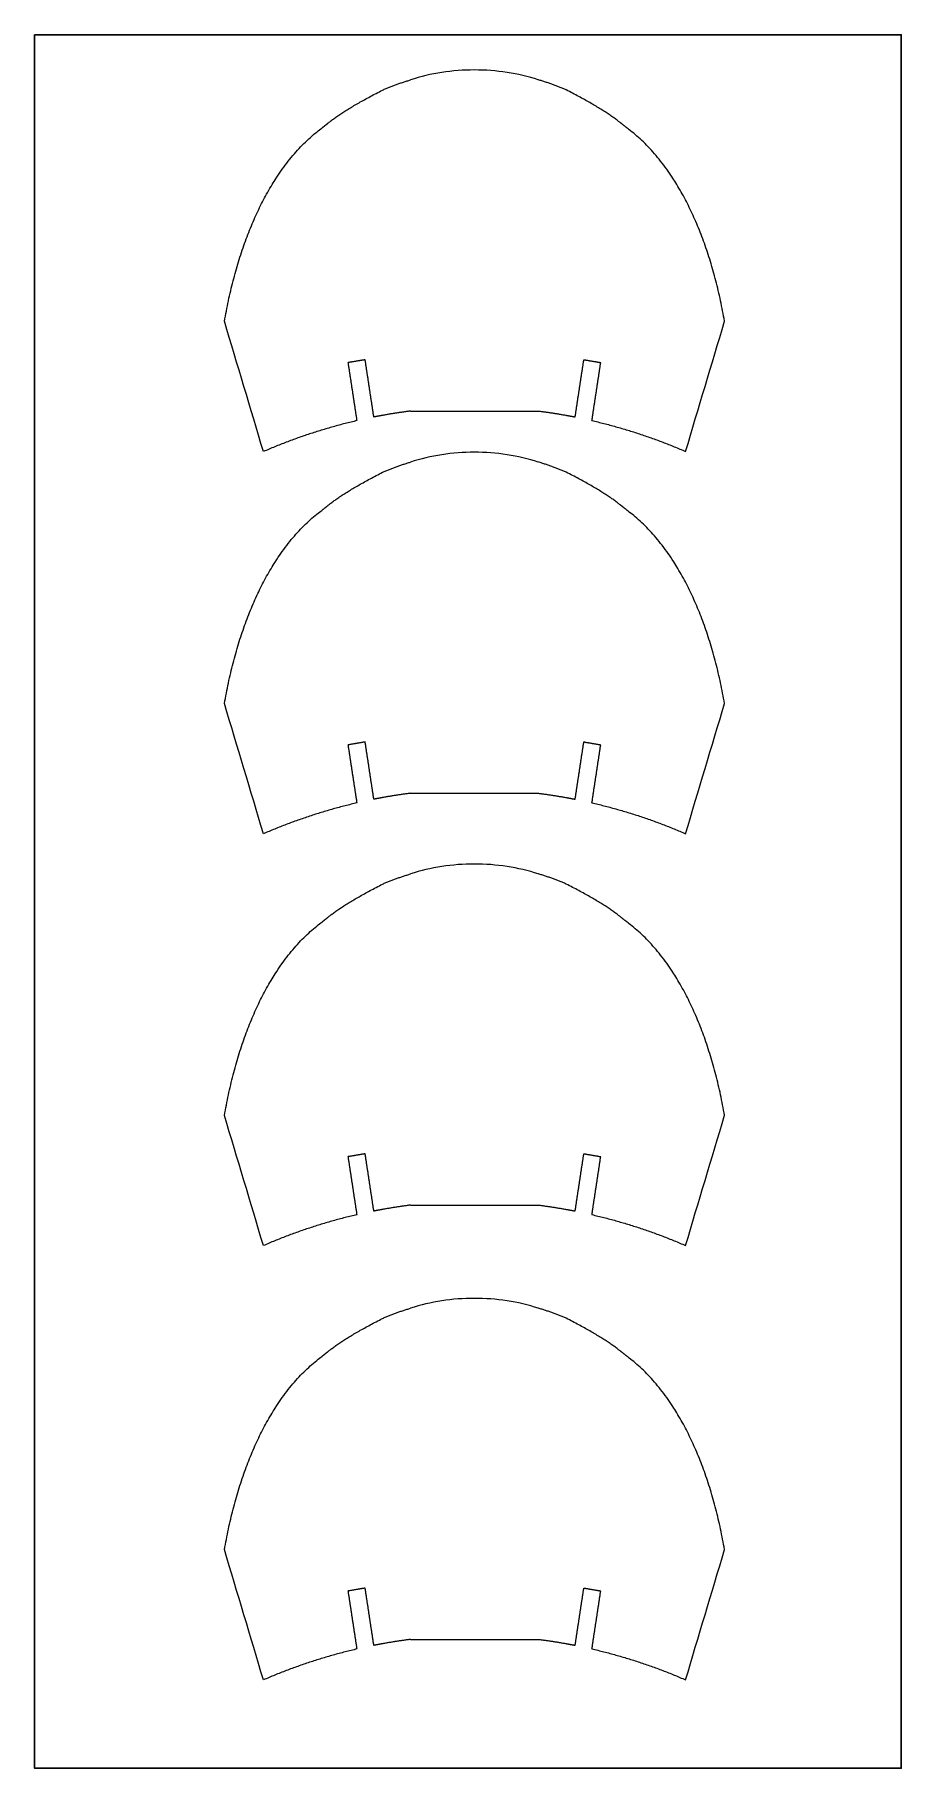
# Model space of a CAD drawing. Header units: metres. Extents: x 1979.8 to 2018, y 1971.1 to 1990.7.
# Drawn here: x 2014.309 to 2015.834, y 1987.332 to 1990.382 of the extents above; entities that cross this region are included whole.
import ezdxf

# ---------------------------------------------------------------- set-up
doc = ezdxf.new("R2010")
doc.units = ezdxf.units.M
doc.layers.add('ΦΥΛΛΑ ΓΙΑ CNC', color=1, linetype='Continuous')
doc.layers.add('ΦΥΛΛΑ ΚΟΝΤΡΑ ΠΛΑΚΕ', color=131, linetype='Continuous')

msp = doc.modelspace()

# ---------------------------------------------------------------- linework, layer by layer
at = {"layer": 'ΦΥΛΛΑ ΓΙΑ CNC', "lineweight": 5}
for points in [[(2015.1951, 1990.3029), (2015.1596, 1990.3144), (2015.1212, 1990.3202), (2015.0441, 1990.3202), (2015.0057, 1990.3144), (2014.9702, 1990.3028)], [(2015.1951, 1989.6304), (2015.1596, 1989.6419), (2015.1212, 1989.6477), (2015.0441, 1989.6477), (2015.0057, 1989.6419), (2014.9702, 1989.6304)], [(2015.1951, 1988.9059), (2015.1596, 1988.9174), (2015.1212, 1988.9232), (2015.0441, 1988.9232), (2015.0057, 1988.9174), (2014.9702, 1988.9058)], [(2015.1951, 1988.1418), (2015.1596, 1988.1534), (2015.1212, 1988.1591), (2015.0441, 1988.1591), (2015.0057, 1988.1533), (2014.9702, 1988.1418)]]:
    msp.add_open_spline(points, degree=3, knots=[0, 0, 0, 0, 0.500337, 0.500337, 1.000843, 1.000843, 1.000843, 1.000843], dxfattribs=at)
for points, weights, knots in [([(2014.6428, 1989.878), (2014.6842, 1990.1155), (2014.8069, 1990.2123), (2014.818, 1990.2211), (2014.8292, 1990.2299), (2014.8583, 1990.2528), (2014.9211, 1990.2849)], [0.957245256147, 0.917133739722, 1, 1, 1, 0.970376548073, 0.948940508878], [3.4450003, 3.4450003, 3.4450003, 3.7990306, 3.7990306, 3.8560209, 3.8560209, 3.9482049, 3.9482049, 3.9482049]), ([(2015.5228, 1989.8782), (2015.4812, 1990.1157), (2015.3585, 1990.2124), (2015.3473, 1990.2212), (2015.3361, 1990.23), (2015.307, 1990.2529), (2015.2442, 1990.285)], [0.957245256147, 0.917133739722, 1, 1, 1, 0.970376548073, 0.948940508878], [3.4450003, 3.4450003, 3.4450003, 3.7990306, 3.7990306, 3.8560209, 3.8560209, 3.9482049, 3.9482049, 3.9482049]), ([(2014.9704, 1989.7201), (2014.9458, 1989.717), (2014.9214, 1989.7126), (2014.9136, 1989.7112), (2014.9059, 1989.7097)], [1, 0.999659318534, 1, 0.99950595253, 0.999081689467], [2.7549118, 2.7549118, 2.7549118, 2.8346643, 2.8346643, 2.8602016, 2.8602016, 2.8602016]), ([(2015.1952, 1989.7202), (2015.2198, 1989.7171), (2015.2442, 1989.7127), (2015.252, 1989.7113), (2015.2597, 1989.7097)], [1, 0.999659318534, 1, 0.99950595253, 0.999081689467], [2.7549118, 2.7549118, 2.7549118, 2.8346643, 2.8346643, 2.8602016, 2.8602016, 2.8602016]), ([(2014.6428, 1989.2056), (2014.6842, 1989.4431), (2014.8069, 1989.5398), (2014.818, 1989.5486), (2014.8292, 1989.5574), (2014.8583, 1989.5803), (2014.9211, 1989.6125)], [0.957245256147, 0.917133739722, 1, 1, 1, 0.970376548073, 0.948940508878], [3.4450003, 3.4450003, 3.4450003, 3.7990306, 3.7990306, 3.8560209, 3.8560209, 3.9482049, 3.9482049, 3.9482049]), ([(2015.5228, 1989.2058), (2015.4812, 1989.4433), (2015.3585, 1989.5399), (2015.3473, 1989.5487), (2015.3361, 1989.5575), (2015.307, 1989.5804), (2015.2442, 1989.6126)], [0.957245256147, 0.917133739722, 1, 1, 1, 0.970376548073, 0.948940508878], [3.4450003, 3.4450003, 3.4450003, 3.7990306, 3.7990306, 3.8560209, 3.8560209, 3.9482049, 3.9482049, 3.9482049]), ([(2014.9704, 1989.0477), (2014.9458, 1989.0446), (2014.9214, 1989.0402), (2014.9136, 1989.0387), (2014.9059, 1989.0372)], [1, 0.999659318534, 1, 0.99950595253, 0.999081689467], [2.7549118, 2.7549118, 2.7549118, 2.8346643, 2.8346643, 2.8602016, 2.8602016, 2.8602016]), ([(2015.1952, 1989.0477), (2015.2198, 1989.0446), (2015.2442, 1989.0402), (2015.252, 1989.0388), (2015.2597, 1989.0373)], [1, 0.999659318534, 1, 0.99950595253, 0.999081689467], [2.7549118, 2.7549118, 2.7549118, 2.8346643, 2.8346643, 2.8602016, 2.8602016, 2.8602016]), ([(2014.6428, 1988.481), (2014.6842, 1988.7185), (2014.8069, 1988.8153), (2014.818, 1988.8241), (2014.8292, 1988.8329), (2014.8583, 1988.8558), (2014.9211, 1988.888)], [0.957245256147, 0.917133739722, 1, 1, 1, 0.970376548073, 0.948940508878], [3.4450003, 3.4450003, 3.4450003, 3.7990306, 3.7990306, 3.8560209, 3.8560209, 3.9482049, 3.9482049, 3.9482049]), ([(2015.5228, 1988.4812), (2015.4812, 1988.7187), (2015.3585, 1988.8154), (2015.3473, 1988.8242), (2015.3361, 1988.833), (2015.307, 1988.8559), (2015.2442, 1988.888)], [0.957245256147, 0.917133739722, 1, 1, 1, 0.970376548073, 0.948940508878], [3.4450003, 3.4450003, 3.4450003, 3.7990306, 3.7990306, 3.8560209, 3.8560209, 3.9482049, 3.9482049, 3.9482049]), ([(2014.9704, 1988.3232), (2014.9458, 1988.32), (2014.9214, 1988.3156), (2014.9136, 1988.3142), (2014.9059, 1988.3127)], [1, 0.999659318534, 1, 0.99950595253, 0.999081689467], [2.7549118, 2.7549118, 2.7549118, 2.8346643, 2.8346643, 2.8602016, 2.8602016, 2.8602016]), ([(2015.1952, 1988.3232), (2015.2198, 1988.3201), (2015.2442, 1988.3157), (2015.252, 1988.3143), (2015.2597, 1988.3128)], [1, 0.999659318534, 1, 0.99950595253, 0.999081689467], [2.7549118, 2.7549118, 2.7549118, 2.8346643, 2.8346643, 2.8602016, 2.8602016, 2.8602016]), ([(2014.6428, 1987.717), (2014.6842, 1987.9545), (2014.8069, 1988.0512), (2014.818, 1988.06), (2014.8292, 1988.0688), (2014.8583, 1988.0918), (2014.9211, 1988.1239)], [0.957245256147, 0.917133739722, 1, 1, 1, 0.970376548073, 0.948940508878], [3.4450003, 3.4450003, 3.4450003, 3.7990306, 3.7990306, 3.8560209, 3.8560209, 3.9482049, 3.9482049, 3.9482049]), ([(2015.5228, 1987.7172), (2015.4812, 1987.9547), (2015.3585, 1988.0514), (2015.3473, 1988.0602), (2015.3361, 1988.069), (2015.307, 1988.0919), (2015.2442, 1988.124)], [0.957245256147, 0.917133739722, 1, 1, 1, 0.970376548073, 0.948940508878], [3.4450003, 3.4450003, 3.4450003, 3.7990306, 3.7990306, 3.8560209, 3.8560209, 3.9482049, 3.9482049, 3.9482049]), ([(2014.9704, 1987.5591), (2014.9458, 1987.556), (2014.9214, 1987.5516), (2014.9136, 1987.5502), (2014.9059, 1987.5486)], [1, 0.999659318534, 1, 0.99950595253, 0.999081689467], [2.7549118, 2.7549118, 2.7549118, 2.8346643, 2.8346643, 2.8602016, 2.8602016, 2.8602016]), ([(2015.1952, 1987.5592), (2015.2198, 1987.5561), (2015.2442, 1987.5517), (2015.252, 1987.5503), (2015.2597, 1987.5487)], [1, 0.999659318534, 1, 0.99950595253, 0.999081689467], [2.7549118, 2.7549118, 2.7549118, 2.8346643, 2.8346643, 2.8602016, 2.8602016, 2.8602016])]:
    msp.add_rational_spline(points, weights, degree=2, knots=knots, dxfattribs=at)
for points, weights in [([(2014.9211, 1990.2849), (2014.9451, 1990.2954), (2014.9701, 1990.3028)], [0.931709150307, 0.919797461204, 0.911534052656]), ([(2015.2442, 1990.285), (2015.2203, 1990.2955), (2015.1952, 1990.3029)], [0.931709150307, 0.919797461204, 0.911534052656]), ([(2014.8762, 1989.7033), (2014.7913, 1989.6836), (2014.7114, 1989.6489)], [0.997711099314, 0.994529875035, 0.999720950629]), ([(2014.9704, 1989.7201), (2015.0828, 1989.7202), (2015.1952, 1989.7202)], [1, 0.942516937305, 1]), ([(2015.2894, 1989.7034), (2015.3743, 1989.6838), (2015.4542, 1989.649)], [0.997711099314, 0.994529875035, 0.999720950629]), ([(2014.9211, 1989.6125), (2014.9451, 1989.6229), (2014.9701, 1989.6304)], [0.931709150307, 0.919797461204, 0.911534052656]), ([(2015.2442, 1989.6126), (2015.2203, 1989.623), (2015.1952, 1989.6304)], [0.931709150307, 0.919797461204, 0.911534052656]), ([(2014.8762, 1989.0308), (2014.7913, 1989.0112), (2014.7114, 1988.9764)], [0.997711099314, 0.994529875035, 0.999720950629]), ([(2014.9704, 1989.0477), (2015.0828, 1989.0477), (2015.1952, 1989.0477)], [1, 0.942516937305, 1]), ([(2015.2894, 1989.0309), (2015.3743, 1989.0113), (2015.4542, 1988.9766)], [0.997711099314, 0.994529875035, 0.999720950629]), ([(2014.9211, 1988.888), (2014.9451, 1988.8984), (2014.9701, 1988.9058)], [0.931709150307, 0.919797461204, 0.911534052656]), ([(2015.2442, 1988.888), (2015.2203, 1988.8985), (2015.1952, 1988.9059)], [0.931709150307, 0.919797461204, 0.911534052656]), ([(2014.8762, 1988.3063), (2014.7913, 1988.2867), (2014.7114, 1988.2519)], [0.997711099314, 0.994529875035, 0.999720950629]), ([(2014.9704, 1988.3232), (2015.0828, 1988.3232), (2015.1952, 1988.3232)], [1, 0.942516937305, 1]), ([(2015.2894, 1988.3064), (2015.3743, 1988.2868), (2015.4542, 1988.2521)], [0.997711099314, 0.994529875035, 0.999720950629]), ([(2014.9211, 1988.1239), (2014.9451, 1988.1344), (2014.9701, 1988.1418)], [0.931709150307, 0.919797461204, 0.911534052656]), ([(2015.2442, 1988.124), (2015.2203, 1988.1344), (2015.1952, 1988.1418)], [0.931709150307, 0.919797461204, 0.911534052656]), ([(2014.8762, 1987.5423), (2014.7913, 1987.5226), (2014.7114, 1987.4878)], [0.997711099314, 0.994529875035, 0.999720950629]), ([(2014.9704, 1987.5591), (2015.0828, 1987.5591), (2015.1952, 1987.5592)], [1, 0.942516937305, 1]), ([(2015.2894, 1987.5424), (2015.3743, 1987.5228), (2015.4542, 1987.488)], [0.997711099314, 0.994529875035, 0.999720950629])]:
    msp.add_rational_spline(points, weights, degree=2, dxfattribs=at)
for points, degree in [([(2014.7114, 1989.6489), (2014.6885, 1989.7252), (2014.6656, 1989.8016), (2014.6428, 1989.878)], 3), ([(2015.4542, 1989.649), (2015.477, 1989.7254), (2015.4999, 1989.8018), (2015.5228, 1989.8782)], 3), ([(2014.8904, 1989.8104), (2014.8755, 1989.8079), (2014.8606, 1989.8054)], 2), ([(2014.8762, 1989.7033), (2014.8684, 1989.7543), (2014.8606, 1989.8054)], 2), ([(2014.9057, 1989.7096), (2014.898, 1989.76), (2014.8904, 1989.8104)], 2), ([(2015.2599, 1989.7097), (2015.2675, 1989.7601), (2015.2752, 1989.8105)], 2), ([(2015.2752, 1989.8105), (2015.29, 1989.808), (2015.3049, 1989.8055)], 2), ([(2015.2894, 1989.7034), (2015.2972, 1989.7544), (2015.3049, 1989.8055)], 2), ([(2014.7114, 1988.9764), (2014.6885, 1989.0528), (2014.6656, 1989.1292), (2014.6428, 1989.2056)], 3), ([(2015.4542, 1988.9766), (2015.477, 1989.053), (2015.4999, 1989.1294), (2015.5228, 1989.2058)], 3), ([(2014.8904, 1989.138), (2014.8755, 1989.1354), (2014.8606, 1989.1329)], 2), ([(2014.8762, 1989.0308), (2014.8684, 1989.0819), (2014.8606, 1989.1329)], 2), ([(2014.9057, 1989.0372), (2014.898, 1989.0876), (2014.8904, 1989.138)], 2), ([(2015.2599, 1989.0373), (2015.2675, 1989.0877), (2015.2752, 1989.1381)], 2), ([(2015.2752, 1989.1381), (2015.29, 1989.1355), (2015.3049, 1989.133)], 2), ([(2015.2894, 1989.0309), (2015.2972, 1989.082), (2015.3049, 1989.133)], 2), ([(2014.7114, 1988.2519), (2014.6885, 1988.3283), (2014.6656, 1988.4046), (2014.6428, 1988.481)], 3), ([(2015.4542, 1988.2521), (2015.477, 1988.3284), (2015.4999, 1988.4048), (2015.5228, 1988.4812)], 3), ([(2014.8904, 1988.4135), (2014.8755, 1988.4109), (2014.8606, 1988.4084)], 2), ([(2014.8762, 1988.3063), (2014.8684, 1988.3573), (2014.8606, 1988.4084)], 2), ([(2014.9057, 1988.3126), (2014.898, 1988.3631), (2014.8904, 1988.4135)], 2), ([(2015.2599, 1988.3127), (2015.2675, 1988.3631), (2015.2752, 1988.4136)], 2), ([(2015.2752, 1988.4136), (2015.29, 1988.411), (2015.3049, 1988.4085)], 2), ([(2015.2894, 1988.3064), (2015.2972, 1988.3574), (2015.3049, 1988.4085)], 2), ([(2014.7114, 1987.4878), (2014.6885, 1987.5642), (2014.6656, 1987.6406), (2014.6428, 1987.717)], 3), ([(2015.4542, 1987.488), (2015.477, 1987.5644), (2015.4999, 1987.6408), (2015.5228, 1987.7172)], 3), ([(2014.8904, 1987.6494), (2014.8755, 1987.6469), (2014.8606, 1987.6443)], 2), ([(2014.8762, 1987.5423), (2014.8684, 1987.5933), (2014.8606, 1987.6443)], 2), ([(2014.9057, 1987.5486), (2014.898, 1987.599), (2014.8904, 1987.6494)], 2), ([(2015.2599, 1987.5487), (2015.2675, 1987.5991), (2015.2752, 1987.6495)], 2), ([(2015.2752, 1987.6495), (2015.29, 1987.647), (2015.3049, 1987.6444)], 2), ([(2015.2894, 1987.5424), (2015.2972, 1987.5934), (2015.3049, 1987.6444)], 2)]:
    msp.add_open_spline(points, degree=degree, dxfattribs=at)
at = {"layer": 'ΦΥΛΛΑ ΚΟΝΤΡΑ ΠΛΑΚΕ'}
msp.add_lwpolyline([(2014.3088, 1990.3823), (2015.8338, 1990.3823), (2015.8338, 1987.3323), (2014.3088, 1987.3323)], close=True, dxfattribs=at)

doc.saveas('drawing.dxf')
